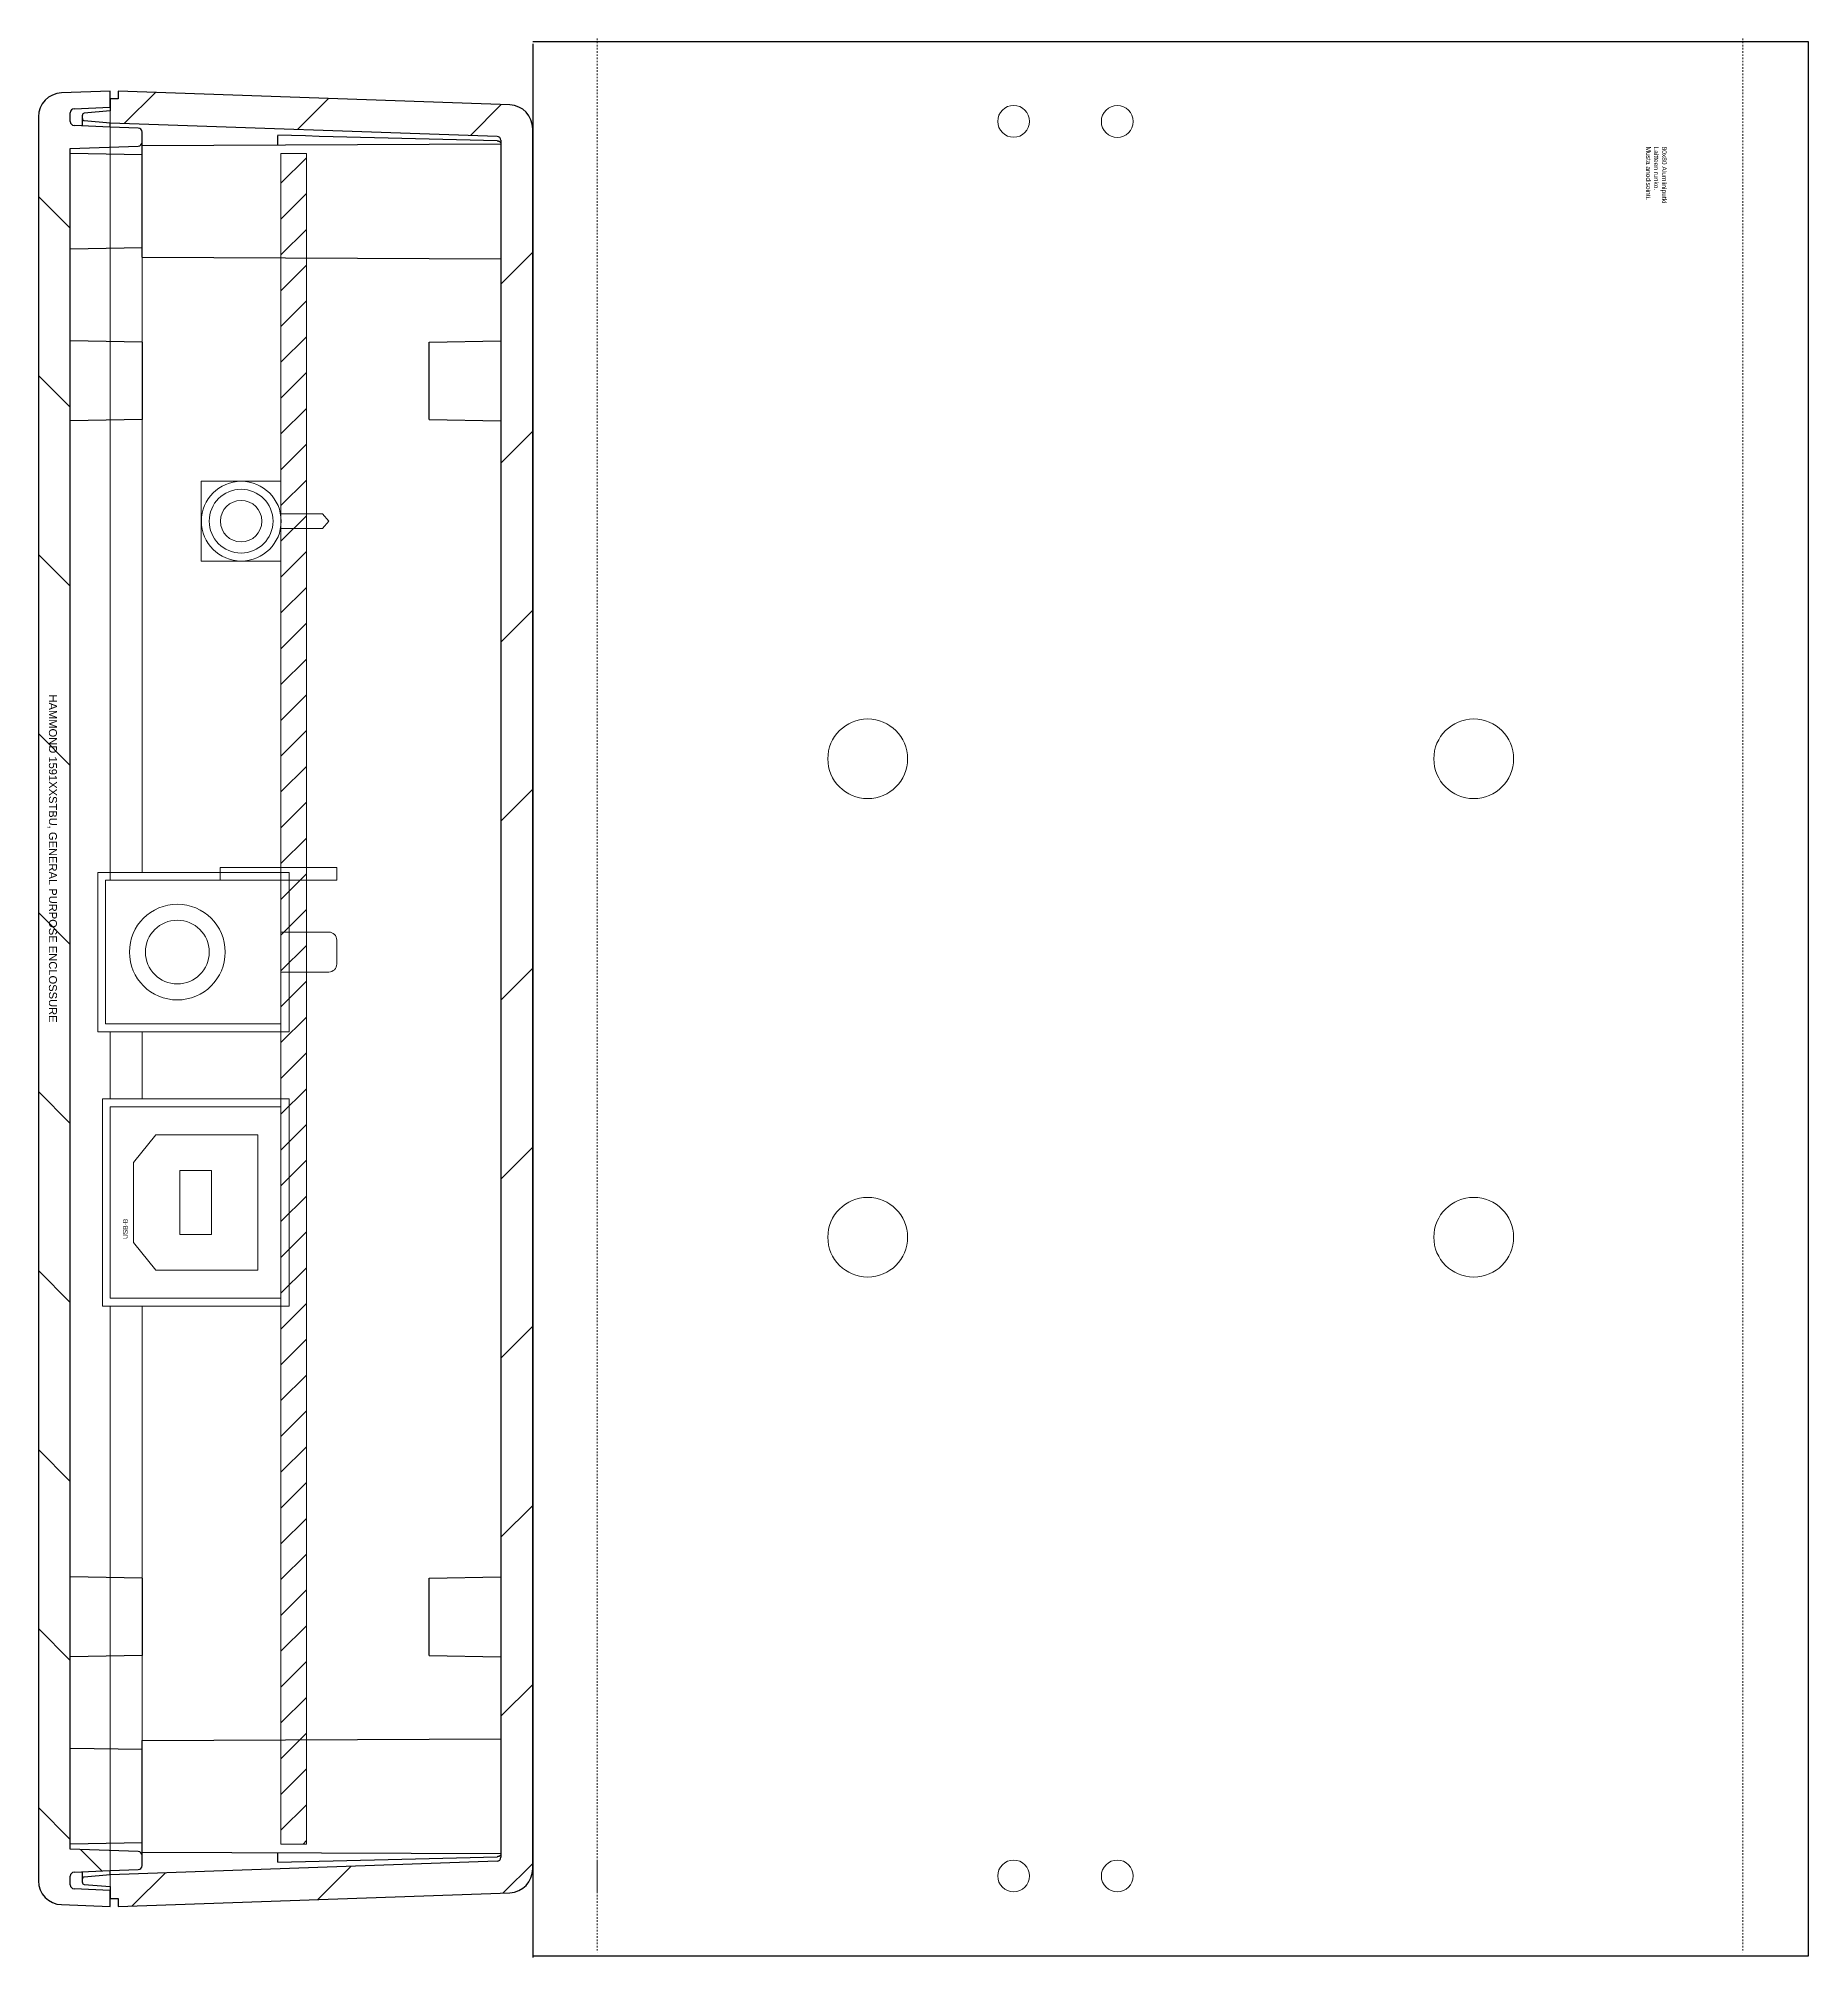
# Model space of a CAD drawing. Header units: millimetres. Extents: x -784753 to 2539, y -321 to 77802.
# Drawn here: x 896.4 to 1007.4, y 745.7 to 866.1 of the extents above; entities that cross this region are included whole.
import ezdxf

# ---------------------------------------------------------------- set-up
doc = ezdxf.new("R2010")
doc.units = ezdxf.units.MM
doc.header["$LTSCALE"] = 0.12
doc.linetypes.add('phl_center', pattern=[0.75, 0.4, -0.35])
doc.layers.add('ATTRIBUUTIT', color=61, linetype='Continuous', plot=False)
for name, color, linetype in [('CAMERA-PLATFORM', 71, 'Continuous'), ('PSG01539', 4, 'Continuous'), ('RUNKO', 140, 'Continuous')]:
    doc.layers.add(name, color=color, linetype=linetype)
doc.layers.add('OHJAINKOTELO', color=7, linetype='Continuous', true_color=0xdabefd)
doc.layers.add('PCB', color=7, linetype='Continuous', true_color=0x00e600)
doc.styles.add('Note Text (ANSI)', font='arial.ttf')

# ---------------------------------------------------------------- blocks, each defined once
blk = doc.blocks.new('HAMMOND-1591XXBTBU-LEFT')
h = blk.add_hatch()
h.set_pattern_fill('ANSI31', color=256, scale=63.5, style=0)
h.set_pattern_definition([(45, (-524.946, -268.1784), (-5.61266, 5.61266), [])])
edge = h.paths.add_edge_path()
edge.add_ellipse((1.5, -0.05), major_axis=(0, 1.5), ratio=1, start_angle=0, end_angle=88)
edge.add_line((0, 0), (-0.11, -3.05))
edge.add_line((-0.11, -3.05), (0.38, -3.05))
edge.add_line((0.38, -3.05), (0.89, -3.05))
edge.add_line((0.89, -3.05), (0.99, -0.79))
edge.add_ellipse((1.24, -0.8), major_axis=(-0.25, 0.011), ratio=1, start_angle=272.5, end_angle=360, ccw=False)
edge.add_line((1.24, -0.55), (1.79, -0.55))
edge.add_ellipse((1.79, -0.8), major_axis=(0, 0.25), ratio=1, start_angle=272.5, end_angle=360, ccw=False)
edge.add_line((2.04, -0.79), (2.14, -3.05))
edge.add_line((2.14, -3.05), (2.2, -4.81))
edge.add_ellipse((2.45, -4.8), major_axis=(0.25, 0.009), ratio=1, start_angle=180, end_angle=268)
edge.add_line((2.45, -5.05), (3.08, -5.05))
edge.add_ellipse((3.08, -4.8), major_axis=(0, -0.25), ratio=1, start_angle=0, end_angle=88)
edge.add_line((3.33, -4.81), (3.48, -0.55))
edge.add_line((3.48, -0.55), (110.12, -0.55))
edge.add_line((110.12, -0.55), (110.27, -4.81))
edge.add_ellipse((110.52, -4.8), major_axis=(0.25, 0.009), ratio=1, start_angle=180, end_angle=268)
edge.add_line((110.52, -5.05), (111.15, -5.05))
edge.add_ellipse((111.15, -4.8), major_axis=(0, -0.25), ratio=1, start_angle=0, end_angle=88)
edge.add_line((111.4, -4.81), (111.46, -3.05))
edge.add_line((111.46, -3.05), (111.56, -0.79))
edge.add_ellipse((111.81, -0.8), major_axis=(-0.25, 0.011), ratio=1, start_angle=272.5, end_angle=360, ccw=False)
edge.add_line((111.81, -0.55), (112.36, -0.55))
edge.add_ellipse((112.36, -0.8), major_axis=(0, 0.25), ratio=1, start_angle=272.5, end_angle=360, ccw=False)
edge.add_line((112.61, -0.79), (112.71, -3.05))
edge.add_line((112.71, -3.05), (113.23, -3.05))
edge.add_line((113.23, -3.05), (113.71, -3.05))
edge.add_line((113.71, -3.05), (113.6, 0))
edge.add_ellipse((112.1, -0.05), major_axis=(0.05, -1.5), ratio=1, start_angle=90, end_angle=178)
edge.add_line((112.1, 1.45), (1.5, 1.45))
h = blk.add_hatch()
h.set_pattern_fill('ANSI31', color=256, scale=63.5, angle=-90, style=0)
h.set_pattern_definition([(-45, (-524.946, -268.1784), (5.61266, 5.61266), [])])
edge = h.paths.add_edge_path()
edge.add_line((113.23, -3.55), (113.23, -3.05))
edge.add_line((113.23, -3.05), (112.71, -3.05))
edge.add_line((112.71, -3.05), (112.48, -3.05))
edge.add_line((112.48, -3.05), (112.33, -1.42))
edge.add_ellipse((112.21, -1.43), major_axis=(0.125, 0.011), ratio=1, start_angle=360, end_angle=445)
edge.add_line((112.21, -1.3), (111.99, -1.3))
edge.add_ellipse((111.99, -1.43), major_axis=(0, 0.125), ratio=1, start_angle=0, end_angle=85)
edge.add_line((111.87, -1.42), (111.73, -3.05))
edge.add_line((111.73, -3.05), (110.88, -27.31))
edge.add_ellipse((110.63, -27.3), major_axis=(-0.009, -0.25), ratio=1, start_angle=2, end_angle=90, ccw=False)
edge.add_line((110.63, -27.55), (2.97, -27.55))
edge.add_ellipse((2.97, -27.3), major_axis=(-0.25, 0), ratio=1, start_angle=2, end_angle=90, ccw=False)
edge.add_line((2.72, -27.31), (1.88, -3.05))
edge.add_line((1.88, -3.05), (1.73, -1.42))
edge.add_ellipse((1.61, -1.43), major_axis=(0.125, 0.011), ratio=1, start_angle=360, end_angle=445)
edge.add_line((1.61, -1.3), (1.39, -1.3))
edge.add_ellipse((1.39, -1.43), major_axis=(0, 0.125), ratio=1, start_angle=0, end_angle=85)
edge.add_line((1.27, -1.42), (1.13, -3.05))
edge.add_line((1.13, -3.05), (0.89, -3.05))
edge.add_line((0.89, -3.05), (0.38, -3.05))
edge.add_line((0.38, -3.05), (0.38, -3.55))
edge.add_line((0.38, -3.55), (-0.11, -3.55))
edge.add_line((-0.11, -3.55), (0.75, -28.1))
edge.add_ellipse((2.25, -28.05), major_axis=(-0.05, 1.5), ratio=1, start_angle=90, end_angle=178)
edge.add_line((2.25, -29.55), (111.35, -29.55))
edge.add_ellipse((111.35, -28.05), major_axis=(0, -1.5), ratio=1, start_angle=0, end_angle=88)
edge.add_line((112.85, -28.1), (113.71, -3.55))
edge.add_line((113.71, -3.55), (113.23, -3.55))
for p, q in [((112.1, 1.45), (1.5, 1.45)), ((0, 0), (-0.11, -3.05)), ((113.71, -3.05), (113.6, 0)), ((0.89, -3.05), (0.99, -0.79)), ((1.24, -0.55), (1.79, -0.55)), ((2.04, -0.79), (2.14, -3.05)), ((3.33, -4.81), (3.48, -0.55)), ((3.48, -0.55), (110.12, -0.55)), ((3.88, -5.05), (3.8, -0.55)), ((9.72, -5.05), (9.8, -0.55)), ((15.63, -5.05), (15.55, -0.55)), ((20.47, -5.05), (20.55, -0.55)), ((93.13, -5.05), (93.05, -0.55)), ((97.97, -5.05), (98.05, -0.55)), ((103.88, -5.05), (103.8, -0.55)), ((109.72, -5.05), (109.8, -0.55)), ((110.12, -0.55), (110.27, -4.81)), ((111.46, -3.05), (111.56, -0.79)), ((111.81, -0.55), (112.36, -0.55)), ((112.61, -0.79), (112.71, -3.05)), ((1.27, -1.42), (1.13, -3.05)), ((1.61, -1.3), (1.39, -1.3)), ((2.07, -1.3), (1.61, -1.3)), ((1.88, -3.05), (1.73, -1.42)), ((111.99, -1.3), (111.54, -1.3)), ((111.87, -1.42), (111.73, -3.05)), ((112.21, -1.3), (111.99, -1.3)), ((112.48, -3.05), (112.33, -1.42)), ((-0.11, -3.05), (0.89, -3.05)), ((0.38, -3.55), (-0.11, -3.55)), ((-0.11, -3.55), (0.75, -28.1)), ((1.13, -3.05), (0.38, -3.05)), ((0.38, -3.05), (0.38, -3.55)), ((2.72, -27.31), (1.88, -3.05)), ((1.88, -3.05), (2.14, -3.05)), ((2.14, -3.05), (2.2, -4.81)), ((111.73, -3.05), (110.88, -27.31)), ((111.4, -4.81), (111.46, -3.05)), ((111.46, -3.05), (111.73, -3.05)), ((113.23, -3.05), (112.48, -3.05)), ((112.71, -3.05), (113.71, -3.05)), ((112.85, -28.1), (113.71, -3.55)), ((113.23, -3.55), (113.23, -3.05)), ((113.71, -3.55), (113.23, -3.55)), ((2.45, -5.05), (3.08, -5.05)), ((3.08, -5.05), (3.3, -5.05)), ((3.3, -5.05), (3.2, -27.55)), ((3.3, -5.05), (10.3, -5.05)), ((10.3, -5.05), (10.4, -27.55)), ((20.47, -5.05), (15.63, -5.05)), ((97.97, -5.05), (93.13, -5.05)), ((103.3, -5.05), (103.2, -27.55)), ((103.3, -5.05), (110.3, -5.05)), ((110.3, -5.05), (110.4, -27.55)), ((110.3, -5.05), (110.52, -5.05)), ((110.52, -5.05), (111.15, -5.05)), ((3.26, -13.55), (2.66, -13.55)), ((110.94, -13.55), (110.34, -13.55)), ((15.63, -23.05), (15.55, -27.55)), ((15.63, -23.05), (20.47, -23.05)), ((20.47, -23.05), (20.55, -27.55)), ((93.13, -23.05), (93.05, -27.55)), ((93.13, -23.05), (97.97, -23.05)), ((97.97, -23.05), (98.05, -27.55)), ((110.63, -27.55), (2.97, -27.55)), ((2.25, -29.55), (111.35, -29.55))]:
    blk.add_line(p, q)
at = {"lineweight": 0}
for p, q in [((64.73, -2.27), (54.73, -2.27)), ((54.73, -3.05), (54.73, -2.27)), ((64.73, -2.77), (64.73, -2.27)), ((37.53, -3.05), (-0.11, -3.05)), ((37.53, -14.27), (37.53, -2.57)), ((50.03, -2.57), (37.53, -2.57)), ((50.03, -2.57), (50.53, -2.57)), ((50.53, -2.57), (50.53, -14.27)), ((54.73, -3.05), (50.53, -3.05)), ((54.73, -14.27), (54.73, -3.05)), ((64.73, -3.05), (64.73, -2.77)), ((112.48, -3.05), (64.73, -3.05)), ((64.73, -3.05), (64.73, -13.77)), ((2.77, -5.05), (37.53, -5.05)), ((50.53, -5.05), (54.73, -5.05)), ((64.73, -5.05), (110.52, -5.05)), ((50.53, -14.27), (37.53, -14.27)), ((38.03, -14.27), (37.53, -14.27)), ((50.53, -13.77), (50.53, -14.27)), ((55.23, -14.27), (54.73, -14.27)), ((64.73, -14.27), (55.23, -14.27)), ((64.73, -13.77), (64.73, -14.27))]:
    blk.add_line(p, q, dxfattribs=at)
at = {"flags": 128}
for points in [[(3.18, -27.55), (3.17, -27.55), (3.16, -27.55), (3.15, -27.55), (3.14, -27.54), (3.13, -27.54), (3.12, -27.54), (3.11, -27.53), (3.1, -27.52), (3.09, -27.51), (3.08, -27.5), (3.07, -27.5), (3.06, -27.48), (3.05, -27.47), (3.04, -27.46), (3.04, -27.45), (3.03, -27.44), (3.02, -27.42), (3.02, -27.41), (3.01, -27.39), (3.01, -27.38), (3.01, -27.36), (3.01, -27.35), (3, -27.33), (3, -27.31)], [(110.6, -27.31), (110.6, -27.33), (110.6, -27.35), (110.59, -27.36), (110.59, -27.38), (110.59, -27.39), (110.58, -27.41), (110.58, -27.42), (110.57, -27.44), (110.57, -27.45), (110.56, -27.46), (110.55, -27.47), (110.54, -27.48), (110.53, -27.5), (110.53, -27.5), (110.52, -27.51), (110.51, -27.52), (110.5, -27.53), (110.49, -27.54), (110.47, -27.54), (110.46, -27.54), (110.45, -27.55), (110.44, -27.55), (110.43, -27.55), (110.42, -27.55)]]:
    blk.add_lwpolyline(points, dxfattribs=at)
at = {"lineweight": 0}
blk.add_circle((86.75, -11.27), 2.5, dxfattribs=at)
for centre, radius, start, end in [((1.5, -0.05), 1.5, 90, 178), ((112.1, -0.05), 1.5, 2, 90), ((1.24, -0.8), 0.25, 90, 177.5), ((1.79, -0.8), 0.25, 2.5, 90), ((111.81, -0.8), 0.25, 90, 177.5), ((112.36, -0.8), 0.25, 2.5, 90), ((1.39, -1.43), 0.125, 90, 175), ((1.61, -1.43), 0.125, 5, 90), ((111.99, -1.43), 0.125, 90, 175), ((112.21, -1.43), 0.125, 5, 90), ((2.45, -4.8), 0.25, 182, 270), ((3.08, -4.8), 0.25, 270, 358), ((110.52, -4.8), 0.25, 182, 270), ((111.15, -4.8), 0.25, 270, 358), ((2.97, -27.3), 0.25, 182, 270), ((110.63, -27.3), 0.25, 270, 358), ((2.25, -28.05), 1.5, 182, 270), ((111.35, -28.05), 1.5, 270, 358)]:
    blk.add_arc(centre, radius, start, end)
for centre, major_axis, start_param, end_param in [((3.73, 1.09), (-2.59, 114.58), 1.698683, 1.821053), ((109.87, 1.09), (2.59, 114.58), 4.462133, 4.584503)]:
    blk.add_ellipse(centre, major_axis=major_axis, ratio=0.012351, start_param=start_param, end_param=end_param)
at = {"layer": 'ATTRIBUUTIT', "lineweight": 0, "insert": (75.88, 0.29), "char_height": 2.5, "width": 43.6242, "attachment_point": 1, "rotation": 180, "style": 'Note Text (ANSI)'}
blk.add_mtext('{\\fArial|b0|i0|c0|p0;\\H0.2x;HAMMOND 1591XXSTBU, GENERAL PURPOSE ENCLOSSURE}', dxfattribs=at)
blk = doc.blocks.new('ALUMIINIPUTKI-80X80-BOTTOMS')
for p, q in [((120, 0), (0, 0)), ((0, 0), (0, -80)), ((120, -80), (120, 0)), ((0.12, -80), (120.12, -80))]:
    blk.add_line(p, q)
at = {"linetype": 'phl_center', "lineweight": 0}
for p, q in [((-0.22, -4.12), (119.78, -4.12)), ((-0.22, -75.97), (119.78, -75.97))]:
    blk.add_line(p, q, dxfattribs=at)
at = {"lineweight": 0}
for p, q in [((115, -75.97), (114, -75.97)), ((115, -75.97), (116, -75.97)), ((36.43, -80), (33.93, -80)), ((36.43, -80), (38.93, -80)), ((60, -80), (40, -80)), ((60.12, -80), (80.12, -80)), ((83.57, -80), (81.07, -80)), ((83.57, -80), (86.07, -80))]:
    blk.add_line(p, q, dxfattribs=at)
for centre, radius in [((44.95, -21), 2.5), ((74.95, -21), 2.5), ((4.99, -43.35), 1), ((115, -43.35), 1), ((4.98, -49.85), 1), ((115, -49.85), 1), ((44.95, -59), 2.5), ((74.95, -59), 2.5)]:
    blk.add_circle(centre, radius, dxfattribs=at)
at = {"layer": 'ATTRIBUUTIT', "lineweight": 0, "flags": 8}
for tag, p in [('_TYYPPI', (6.56, -9.2)), ('_KUVAUS', (6.56, -9.7)), ('_NOTES', (6.56, -10.19)), ('_NOTES_RIVI2', (6.56, -10.65)), ('_NOTES_RIVI3', (6.56, -11.12))]:
    blk.add_attdef(tag, p, '', height=0.3, dxfattribs=at)
blk = doc.blocks.new('2.5MM-CON-PSG01539-FSIDE')
at = {"lineweight": 0}
for p, q in [((0, 5), (0, 0)), ((5, 5), (0, 5)), ((5, 0), (5, 5)), ((0, 0), (5, 0)), ((2.05, -2.6), (2.05, 0)), ((2.95, -2), (2.95, 0)), ((2.95, -2.6), (2.95, -2)), ((2.5, -3), (2.05, -2.6)), ((2.5, -3), (2.95, -2.6))]:
    blk.add_line(p, q, dxfattribs=at)
for radius in [2, 1.3]:
    blk.add_circle((2.5, 2.5), radius, dxfattribs=at)
blk = doc.blocks.new('2.5MM-CON-FSIDE')
at = {"lineweight": 0}
blk.add_blockref('2.5MM-CON-PSG01539-FSIDE', (0, 0), dxfattribs=at)
blk = doc.blocks.new('CON-MJ-180PH-FSIDE')
at = {"lineweight": 0}
for p, q in [((0, 11), (0, 0)), ((9, 11), (0, 11)), ((0, 11), (0, 6.5)), ((9, 0), (9, 11)), ((9, 3.81), (9.8, 3.81)), ((9.8, 3.81), (9.8, -3.5)), ((0, 0), (9, 0)), ((3.25, -3), (3.25, 0)), ((5.75, -3), (5.75, 0)), ((9, 0), (9, -3.5)), ((4.5, -3.5), (3.75, -3.5)), ((4.5, -3.5), (5.25, -3.5)), ((9, -3.5), (9.8, -3.5))]:
    blk.add_line(p, q, dxfattribs=at)
for radius in [3, 2]:
    blk.add_circle((4.5, 6.5), radius, dxfattribs=at)
for centre, start, end in [((3.75, -3), 180, 270), ((5.25, -3), 270, 0)]:
    blk.add_arc(centre, 0.5, start, end, dxfattribs=at)
blk = doc.blocks.new('USB-B-F-SIDE')
at = {"lineweight": 0}
for p, q in [((0, 10.7), (0, 0)), ((12, 10.7), (0, 10.7)), ((12, 0), (12, 10.7)), ((1.75, 7.85), (3.5, 9.25)), ((6, 9.25), (3.5, 9.25)), ((6, 9.25), (8.5, 9.25)), ((10.25, 7.85), (8.5, 9.25)), ((1.75, 5.35), (1.75, 7.85)), ((10.25, 5.35), (10.25, 7.85)), ((8, 6.35), (4, 6.35)), ((4, 6.35), (4, 4.35)), ((8, 5.35), (8, 6.35)), ((1.75, 5.35), (1.75, 1.45)), ((8, 5.35), (8, 4.35)), ((10.25, 5.35), (10.25, 1.45)), ((4, 4.35), (8, 4.35)), ((0, 0), (0, 3.6)), ((10.25, 1.45), (1.75, 1.45)), ((6, 1.45), (10.25, 1.45)), ((0, 0), (12, 0))]:
    blk.add_line(p, q, dxfattribs=at)
at = {"layer": 'ATTRIBUUTIT', "lineweight": 0, "flags": 8}
blk.add_attdef('_TYYPPI', (3.71, 9.61), '', height=0.3, dxfattribs=at)
blk = doc.blocks.new('PCB-L-SIDE')
at = {"lineweight": 0}
h = blk.add_hatch(dxfattribs=at)
h.set_pattern_fill('ANSI31', color=256, scale=0.5, style=0)
h.set_pattern_definition([(45, (-854.9859, -889.3741), (-1.122532, 1.122532), [])])
h.paths.add_polyline_path([(0, 106), (0, 0), (1.6, 0), (1.6, 106)])
for p, q in [((0, 0), (0, 106)), ((0, 106), (1.6, 106)), ((1.6, 106), (1.6, 0)), ((1.6, 0), (0, 0))]:
    blk.add_line(p, q, dxfattribs=at)

msp = doc.modelspace()

# ---------------------------------------------------------------- linework, layer by layer
at = {"lineweight": 0}
msp.add_line((900.89, 813.3), (900.89, 813.8), dxfattribs=at)

# ---------------------------------------------------------------- block references
at = {"lineweight": 0, "rotation": 90}
msp.add_blockref('USB-B-F-SIDE', (911.6, 787.1), dxfattribs=at).add_auto_attribs({'_TYYPPI': 'USB-B'})
at = {"layer": 'CAMERA-PLATFORM', "lineweight": 0, "rotation": 90}
msp.add_blockref('CON-MJ-180PH-FSIDE', (911.6, 804.3), dxfattribs=at)
at = {"layer": 'OHJAINKOTELO', "lineweight": 0, "rotation": 89.99999999999999}
msp.add_blockref('HAMMOND-1591XXBTBU-LEFT', (897.84, 749.07), dxfattribs=at)
at = {"layer": 'PCB', "lineweight": 0}
msp.add_blockref('PCB-L-SIDE', (911.6, 752.87), dxfattribs=at)
at = {"layer": 'PSG01539', "lineweight": 0, "rotation": 90}
msp.add_blockref('2.5MM-CON-FSIDE', (911.6, 833.32), dxfattribs=at)
at = {"layer": 'RUNKO', "lineweight": 0, "rotation": 270}
msp.add_blockref('ALUMIINIPUTKI-80X80-BOTTOMS', (1007.39, 865.87), dxfattribs=at).add_auto_attribs({'_TYYPPI': '80x80 Alumiiniputki', '_KUVAUS': 'Laitteen runko.', '_NOTES': 'Musta anodisointi.'})

doc.saveas('drawing.dxf')
